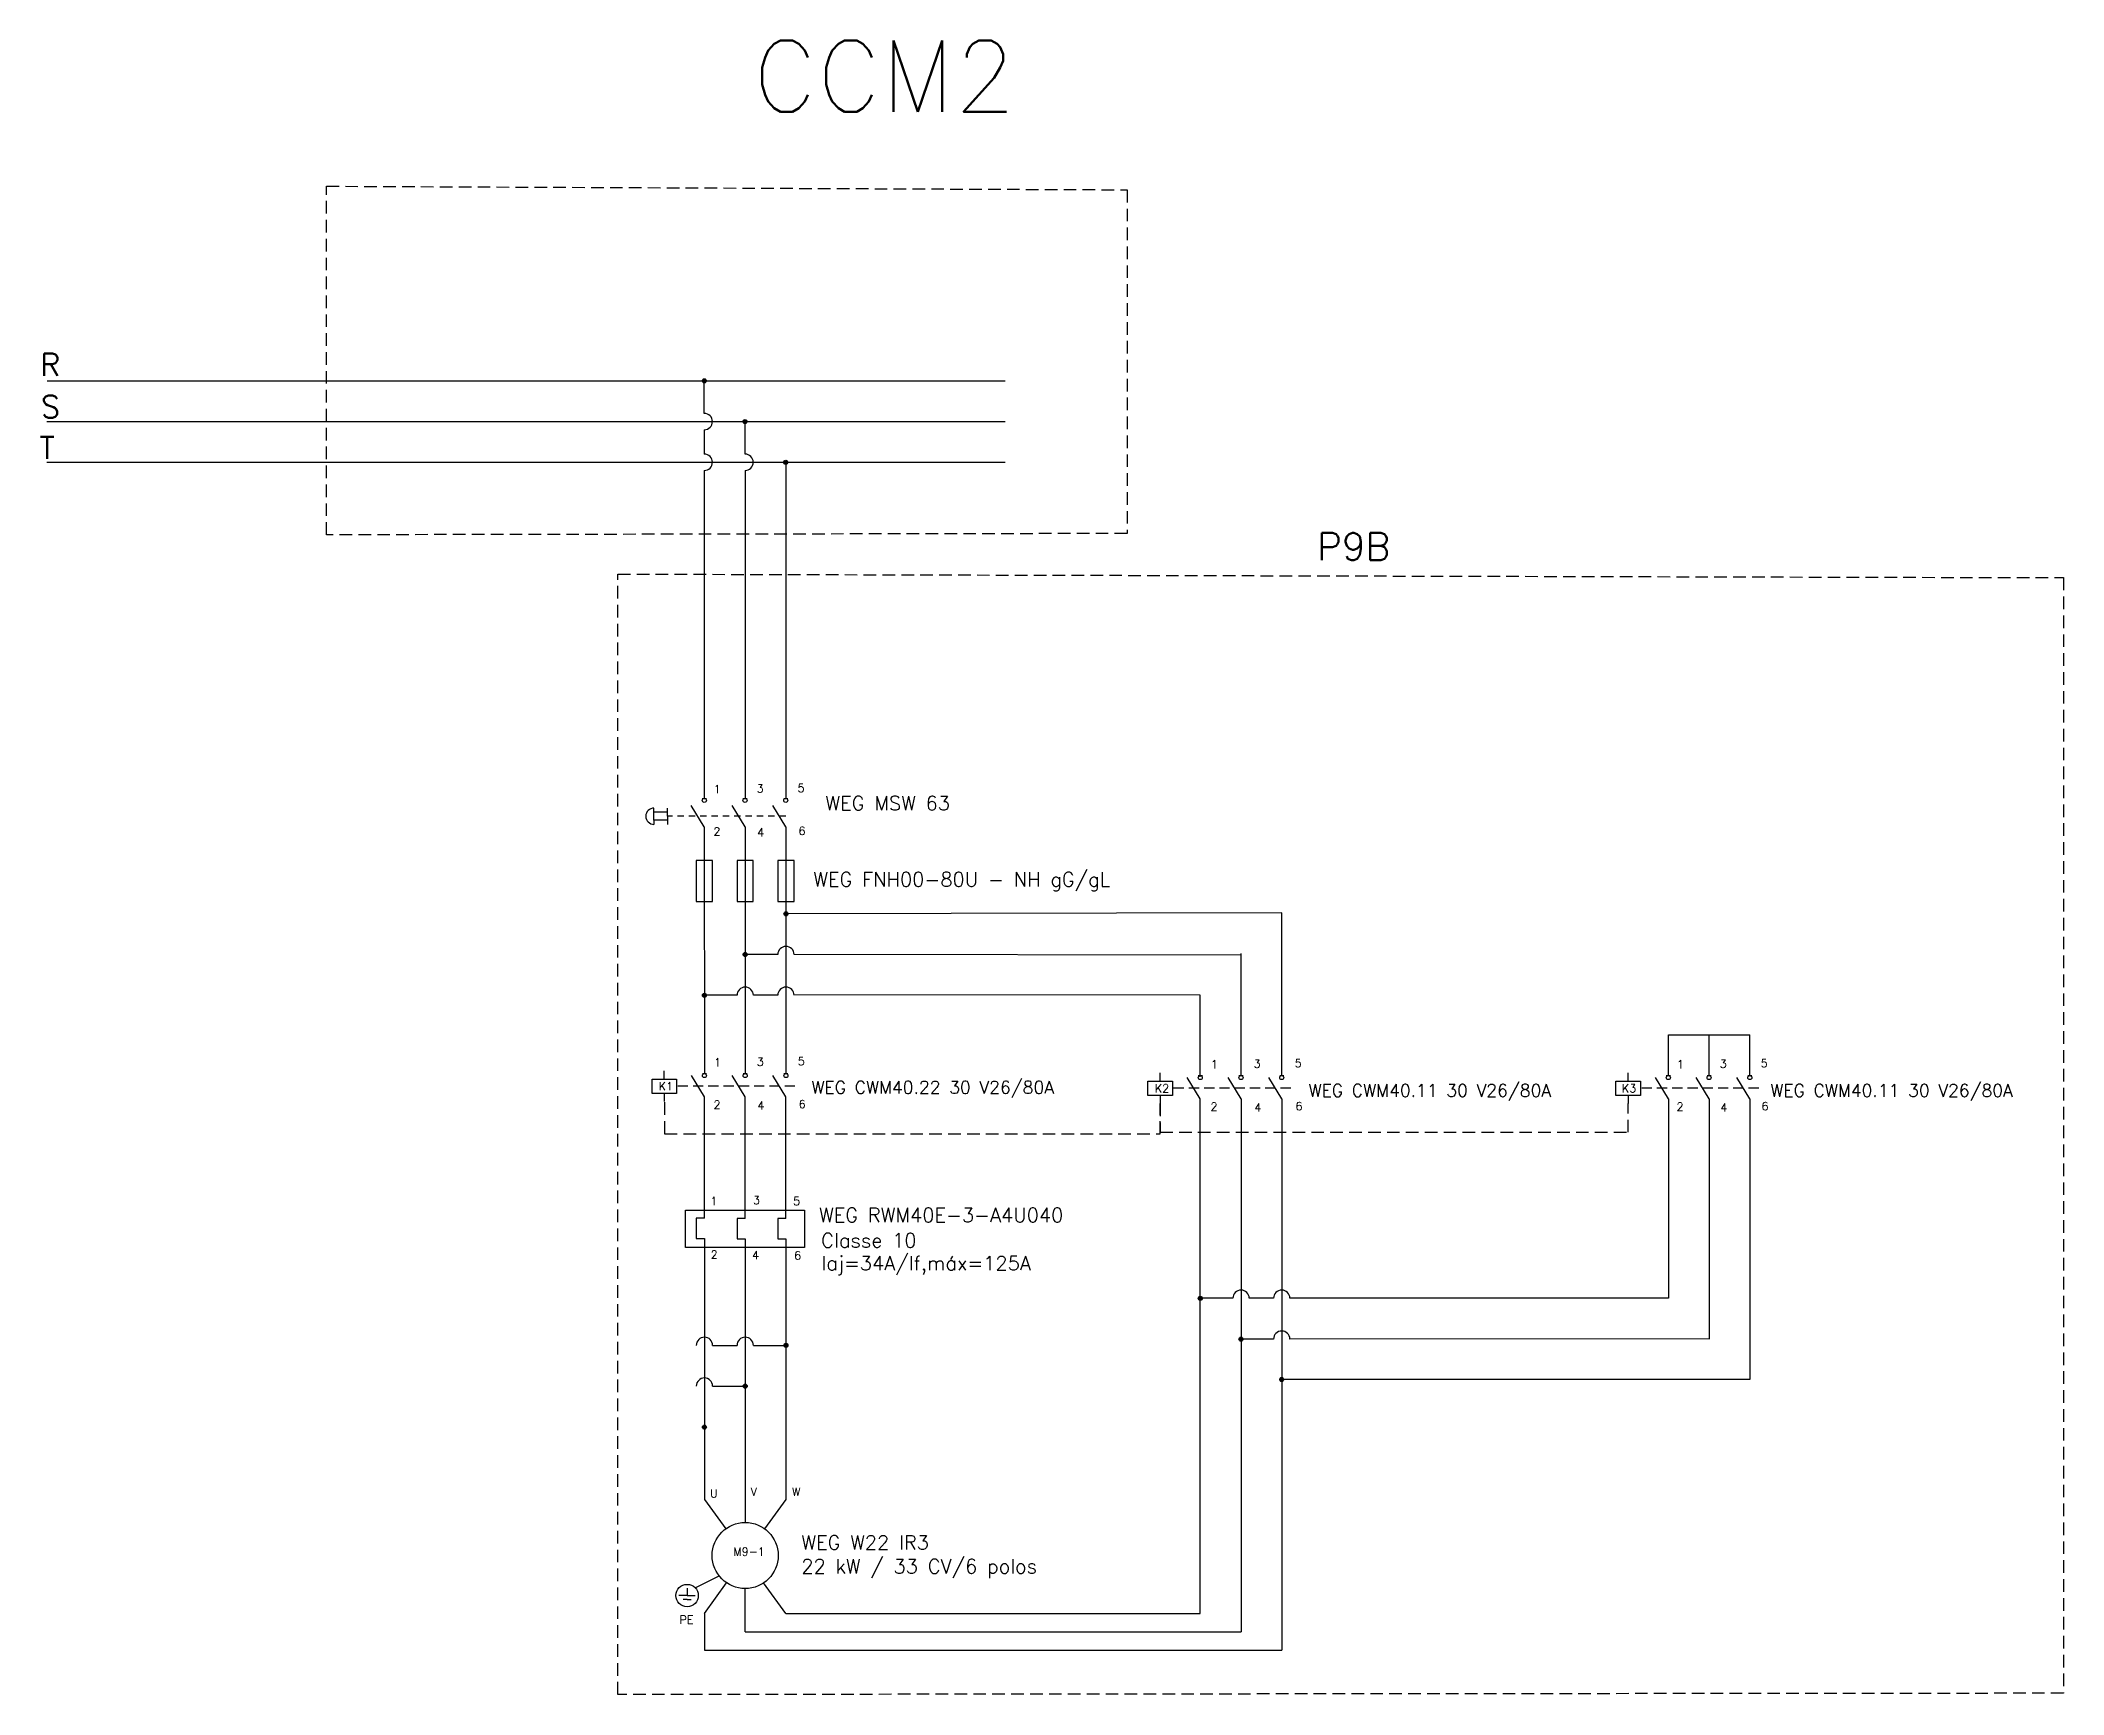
# Model space of a CAD drawing. Extents: x -533 to 641, y -96 to 322.
# Drawn here: x -100.6 to -60.47, y 117.46 to 150.28 of the extents above; entities that cross this region are included whole.
import ezdxf

# ---------------------------------------------------------------- set-up
doc = ezdxf.new("R2010")
doc.units = 0
doc.header["$MEASUREMENT"] = 0
doc.linetypes.add('DASHED2', pattern=[0.375, 0.25, -0.125])
doc.linetypes.add('HIDDEN', pattern=[0.375, 0.25, -0.125])
for name, color, linetype in [('_COTAS', 4, 'Continuous'), ('ELET_TRIFILAR_TEXTO', 4, 'Continuous'), ('Eletrocalha', 7, 'Continuous')]:
    doc.layers.add(name, color=color, linetype=linetype)
doc.layers.add('ELET_TRIFILAR_DESENHO', color=5, linetype='Continuous', plot=False)
doc.styles.add('ROMANS', font='romans')

msp = doc.modelspace()

# ---------------------------------------------------------------- texts
at = {"layer": 'ELET_TRIFILAR_TEXTO', "style": 'ROMANS'}
for s, height, p in [('CCM2', 1.4139, (-86.466, 148.867)), ('P9B', 0.5457, (-75.27, 139.966)), ('WEG MSW 63      ', 0.28277, (-85.027, 135.004)), ('WEG FNH00-80U - NH gG/gL  ', 0.28277, (-85.268, 133.491)), ('WEG CWM40.22 30 V26/80A', 0.25, (-85.303, 129.381)), ('WEG CWM40.11 30 V26/80A', 0.25, (-75.442, 129.32)), ('WEG CWM40.11 30 V26/80A', 0.25, (-66.282, 129.32)), ('WEG RWM40E-3-A4U040    ', 0.28277, (-85.154, 126.829)), ('Iaj=34A/If,máx=125A ', 0.28277, (-85.108, 125.875)), ('WEG W22 IR3', 0.28277, (-85.505, 120.331)), ('22 kW / 33 CV/6 polos', 0.28277, (-85.505, 119.86))]:
    msp.add_text(s, height=height, dxfattribs=at).set_placement(p)
at = {"layer": 'ELET_TRIFILAR_TEXTO', "linetype": 'Continuous', "attachment_point": 1, "style": 'ROMANS'}
for s, width, heights, insert, char_height in [('R', 0.45782, [0.385], (-100.603, 144.068), 0.441), ('S', 0.45782, [0.385], (-100.588, 143.234), 0.441), ('T', 0.45782, [0.385], (-100.617, 142.417), 0.441), ('K1', 0.45782, [0.385], (-88.335, 129.608), 0.1616), ('K2', 0.45782, [0.385], (-78.491, 129.567), 0.1616), ('K3', 0.45782, [0.385], (-69.226, 129.567), 0.1616), ('U', 0.45782, [0.385], (-87.317, 121.525), 0.162), ('V', 0.45782, [0.385], (-86.509, 121.559), 0.162), ('W', 0.45782, [0.385], (-85.69, 121.559), 0.162), ('M9-1', 0.51858, [0.563], (-86.853, 120.372), 0.1616), ('PE', 0.45782, [0.385], (-87.919, 119.021), 0.1616)]:
    msp.add_mtext_dynamic_manual_height_columns(s, width=width, gutter_width=2.793, heights=heights, dxfattribs=dict(at, insert=insert, char_height=char_height))
at = {"layer": 'ELET_TRIFILAR_TEXTO', "linetype": 'Continuous', "insert": (-85.111, 126.609), "char_height": 0.28277, "width": 5.65415, "attachment_point": 1, "style": 'ROMANS'}
msp.add_mtext('Classe 10     ', dxfattribs=at)

# ---------------------------------------------------------------- blocks, each defined once
blk = doc.blocks.new('Fusíveis')
at = {"layer": 'ELET_TRIFILAR_DESENHO', "linetype": 'Continuous'}
for p, q in [((143.684, 121.383), (143.484, 121.383)), ((143.484, 121.383), (143.484, 120.383)), ((143.884, 121.383), (143.684, 121.383)), ((143.884, 120.383), (143.884, 121.383)), ((144.684, 121.383), (144.484, 121.383)), ((144.484, 121.383), (144.484, 120.383)), ((144.884, 121.383), (144.684, 121.383)), ((144.884, 120.383), (144.884, 121.383)), ((145.684, 121.383), (145.484, 121.383)), ((145.484, 121.383), (145.484, 120.383)), ((145.884, 121.383), (145.684, 121.383)), ((145.884, 120.383), (145.884, 121.383)), ((143.484, 120.383), (143.884, 120.383)), ((144.484, 120.383), (144.884, 120.383)), ((145.484, 120.383), (145.884, 120.383))]:
    blk.add_line(p, q, dxfattribs=at)
blk = doc.blocks.new('Contator')
at = {"layer": 'ELET_TRIFILAR_DESENHO', "linetype": 'Continuous'}
for p, q in [((150.054, 111.998), (150.054, 112.198)), ((151.04, 111.562), (150.721, 112.083)), ((150.99, 112.133), (151.091, 112.133)), ((152.04, 111.562), (151.721, 112.083)), ((151.99, 112.133), (152.091, 112.133)), ((153.04, 111.562), (152.721, 112.083)), ((152.99, 112.133), (153.091, 112.133)), ((150.054, 111.646), (150.054, 111.446))]:
    blk.add_line(p, q, dxfattribs=at)
at = {"layer": 'ELET_TRIFILAR_DESENHO', "linetype": 'DASHED2'}
blk.add_line((153.26, 111.822), (150.354, 111.822), dxfattribs=at)
at = {"layer": 'ELET_TRIFILAR_DESENHO', "linetype": 'Continuous'}
blk.add_lwpolyline([(149.754, 111.998), (150.354, 111.998), (150.354, 111.646), (149.754, 111.646)], close=True, dxfattribs=at)
for centre in [(151.04, 112.083), (152.04, 112.083), (153.04, 112.083)]:
    blk.add_circle(centre, 0.05, dxfattribs=at)
blk = doc.blocks.new('Rele Termico')
at = {"layer": 'ELET_TRIFILAR_DESENHO', "linetype": 'Continuous'}
for p, q in [((151.04, 108.823), (150.84, 108.823)), ((150.84, 108.823), (150.84, 108.323)), ((152.04, 108.811), (151.84, 108.811)), ((151.84, 108.811), (151.84, 108.311)), ((153.04, 108.811), (152.84, 108.811)), ((152.84, 108.811), (152.84, 108.311)), ((150.84, 108.323), (151.04, 108.323)), ((151.84, 108.311), (152.04, 108.311)), ((152.84, 108.311), (153.04, 108.311))]:
    blk.add_line(p, q, dxfattribs=at)
blk.add_lwpolyline([(150.573, 109.022), (153.495, 109.022), (153.495, 108.102), (150.573, 108.102)], close=True, dxfattribs=at)
blk = doc.blocks.new('Nome - Contatos')
at = {"layer": 'ELET_TRIFILAR_TEXTO', "linetype": 'Continuous', "char_height": 0.2, "attachment_point": 1, "style": 'ROMANS'}
for s, insert in [('3', (143.513, 124.19)), ('5', (144.518, 124.204)), ('1', (142.46, 124.177)), ('2', (142.451, 123.136)), ('4', (143.528, 123.114)), ('6', (144.54, 123.15))]:
    blk.add_mtext_dynamic_manual_height_columns(s, width=0.31166, gutter_width=1.901, heights=[0.262], dxfattribs=dict(at, insert=insert))
blk = doc.blocks.new('Nome - Termico')
at = {"layer": 'ELET_TRIFILAR_TEXTO', "linetype": 'Continuous', "char_height": 0.2, "attachment_point": 1, "style": 'ROMANS'}
for s, insert in [('1', (149.774, 110.74)), ('3', (150.822, 110.762)), ('5', (151.809, 110.74)), ('2', (149.782, 109.425)), ('4', (150.799, 109.41)), ('6', (151.832, 109.402))]:
    blk.add_mtext_dynamic_manual_height_columns(s, width=0.31166, gutter_width=1.901, heights=[0.262], dxfattribs=dict(at, insert=insert))

# ---------------------------------------------------------------- hatches: boundary and pattern name
at = {"layer": 'ELET_TRIFILAR_DESENHO', "linetype": 'Continuous'}
h = msp.add_hatch(color=256, dxfattribs=at)
h.dxf.hatch_style = 1
h.paths.add_polyline_path([(-87.388, 143.526, 1), (-87.469, 143.526, 1)])
h = msp.add_hatch(color=256, dxfattribs=at)
h.dxf.hatch_style = 1
h.paths.add_polyline_path([(-86.581, 142.718, 1), (-86.661, 142.718, 1)])
h = msp.add_hatch(color=256, dxfattribs=at)
h.dxf.hatch_style = 1
h.paths.add_polyline_path([(-85.853, 141.91), (-85.773, 141.91, 1)])
h.paths.add_polyline_path([(-85.813, 141.91), (-85.813, 141.87, 0.414214), (-85.773, 141.91)])
h.paths.add_polyline_path([(-85.813, 141.87), (-85.813, 141.91), (-85.853, 141.91, 0.414214)])
h = msp.add_hatch(color=256, dxfattribs=at)
h.dxf.hatch_style = 1
h.paths.add_polyline_path([(-85.77, 132.949, 1), (-85.85, 132.949, 1)])
h = msp.add_hatch(color=256, dxfattribs=at)
h.dxf.hatch_style = 1
h.paths.add_polyline_path([(-86.577, 132.141, 1), (-86.658, 132.141, 1)])
h = msp.add_hatch(color=256, dxfattribs=at)
h.dxf.hatch_style = 1
h.paths.add_polyline_path([(-87.385, 131.333, 1), (-87.466, 131.333, 1)])
h = msp.add_hatch(color=256, dxfattribs=at)
h.dxf.hatch_style = 1
h.paths.add_polyline_path([(-77.549, 125.319, 1), (-77.63, 125.319, 1)])
h = msp.add_hatch(color=256, dxfattribs=at)
h.dxf.hatch_style = 1
h.paths.add_polyline_path([(-85.85, 124.384, -1), (-85.77, 124.384, -1)])
h = msp.add_hatch(color=256, dxfattribs=at)
h.dxf.hatch_style = 1
h.paths.add_polyline_path([(-76.742, 124.508, 1), (-76.822, 124.508, 1)])
h = msp.add_hatch(color=256, dxfattribs=at)
h.dxf.hatch_style = 1
h.paths.add_polyline_path([(-86.577, 123.576, 1), (-86.658, 123.576, 1)])
h = msp.add_hatch(color=256, dxfattribs=at)
h.dxf.hatch_style = 1
h.paths.add_polyline_path([(-75.934, 123.707, 1), (-76.014, 123.707, 1)])
h = msp.add_hatch(color=256, dxfattribs=at)
h.dxf.hatch_style = 1
h.paths.add_polyline_path([(-87.385, 122.762, 1), (-87.466, 122.762, 1)])

# ---------------------------------------------------------------- linework, layer by layer
for p, q in [((-100.464, 143.526), (-93.089, 143.526)), ((-93.089, 143.526), (-81.459, 143.526)), ((-87.429, 142.88), (-87.429, 143.526)), ((-100.471, 142.718), (-93.089, 142.718)), ((-93.089, 142.718), (-81.459, 142.718)), ((-87.429, 142.556), (-87.429, 142.072)), ((-86.621, 142.072), (-86.621, 142.718)), ((-100.471, 141.91), (-93.089, 141.91)), ((-93.089, 141.91), (-81.459, 141.91)), ((-87.429, 141.748), (-87.429, 139.263)), ((-86.621, 141.748), (-86.621, 139.241)), ((-85.813, 141.91), (-85.813, 139.263)), ((-87.429, 139.263), (-87.429, 135.24)), ((-85.813, 139.263), (-85.813, 135.24)), ((-86.621, 139.241), (-86.621, 135.24)), ((-87.429, 134.676), (-87.687, 135.096)), ((-87.469, 135.24), (-87.388, 135.24)), ((-86.621, 134.676), (-86.879, 135.096)), ((-86.662, 135.24), (-86.58, 135.24)), ((-85.813, 134.676), (-86.071, 135.096)), ((-85.854, 135.24), (-85.772, 135.24)), ((-87.429, 134.676), (-87.426, 129.778)), ((-86.621, 134.676), (-86.618, 129.778)), ((-85.813, 134.676), (-85.81, 129.778)), ((-86.618, 126.905), (-86.618, 129.317)), ((-85.81, 126.905), (-85.81, 129.317)), ((-87.426, 126.506), (-87.426, 122.271)), ((-86.618, 126.496), (-86.618, 121.814)), ((-85.81, 126.496), (-85.81, 122.271)), ((-87.426, 122.271), (-87.426, 121.328)), ((-85.81, 122.271), (-85.81, 121.328)), ((-86.618, 121.814), (-86.618, 120.87)), ((-87.426, 121.328), (-87.003, 120.745)), ((-85.81, 121.328), (-86.233, 120.745)), ((-87.607, 119.571), (-87.136, 119.812)), ((-87.426, 119.062), (-86.988, 119.673)), ((-85.81, 119.062), (-86.253, 119.67)), ((-87.77, 119.42), (-87.932, 119.42)), ((-87.77, 119.344), (-87.851, 119.344)), ((-87.77, 119.564), (-87.77, 119.42)), ((-87.77, 119.42), (-87.607, 119.42)), ((-87.77, 119.344), (-87.689, 119.344)), ((-86.618, 118.698), (-86.617, 119.559))]:
    msp.add_line(p, q, dxfattribs=at)
at = {"layer": 'ELET_TRIFILAR_DESENHO', "color": 254, "linetype": 'Continuous', "true_color": 0xcecce6}
for p, q in [((-88.427, 134.967), (-88.427, 135.048)), ((-88.161, 134.967), (-88.427, 134.967)), ((-88.427, 134.805), (-88.427, 134.967)), ((-88.161, 134.886), (-88.161, 135.048)), ((-88.161, 134.886), (-88.161, 134.724)), ((-88.161, 134.805), (-88.427, 134.805)), ((-88.427, 134.805), (-88.427, 134.724))]:
    msp.add_line(p, q, dxfattribs=at)
at = {"layer": 'ELET_TRIFILAR_DESENHO', "color": 254, "linetype": 'DASHED2', "ltscale": 0.5, "true_color": 0xcecce6}
msp.add_line((-85.813, 134.886), (-88.161, 134.886), dxfattribs=at)
at = {"layer": 'ELET_TRIFILAR_DESENHO', "linetype": 'HIDDEN'}
for points in [[(-94.924, 147.388), (-79.04, 147.317), (-79.04, 140.496), (-94.924, 140.47)], [(-89.144, 139.691), (-60.466, 139.62), (-60.466, 117.481), (-89.144, 117.455)]]:
    msp.add_lwpolyline(points, close=True, dxfattribs=at)
at = {"layer": 'ELET_TRIFILAR_DESENHO', "linetype": 'Continuous'}
for points in [[(-75.974, 132.97), (-85.81, 132.949)], [(-75.974, 129.738), (-75.974, 132.97)], [(-85.972, 132.141), (-86.618, 132.141)], [(-76.782, 132.131), (-85.648, 132.141)], [(-76.782, 129.738), (-76.782, 132.162)], [(-86.779, 131.333), (-87.426, 131.333)], [(-85.972, 131.333), (-86.456, 131.333)], [(-77.59, 129.717), (-77.59, 131.333), (-85.649, 131.342)], [(-68.305, 129.738), (-68.305, 130.546), (-66.69, 130.546)], [(-67.497, 129.738), (-67.497, 130.546)], [(-66.69, 129.738), (-66.69, 130.546)], [(-87.426, 126.91), (-87.426, 129.317)], [(-85.81, 119.062), (-77.59, 119.062), (-77.59, 129.277)], [(-76.782, 129.277), (-76.782, 118.698)], [(-75.974, 129.277), (-75.974, 118.335)], [(-68.305, 129.277), (-68.305, 125.319)], [(-67.497, 129.277), (-67.497, 124.508)], [(-66.69, 129.277), (-66.69, 123.707)], [(-76.944, 125.319), (-77.59, 125.319)], [(-76.136, 125.319), (-76.62, 125.319)], [(-68.305, 125.319), (-75.812, 125.319)], [(-76.136, 124.508), (-76.782, 124.508)], [(-67.497, 124.517), (-75.812, 124.508)], [(-87.264, 124.384), (-86.779, 124.384)], [(-86.456, 124.384), (-85.81, 124.384)], [(-66.69, 123.707), (-75.974, 123.707)], [(-87.264, 123.576), (-86.618, 123.576)], [(-87.426, 119.062), (-87.426, 118.335), (-75.974, 118.336)], [(-86.618, 118.698), (-76.782, 118.698)]]:
    msp.add_lwpolyline(points, dxfattribs=at)
for centre, radius in [((-87.429, 143.526), 0.0404), ((-86.621, 142.718), 0.0404), ((-85.813, 141.91), 0.0404), ((-87.429, 135.199), 0.0404), ((-86.621, 135.199), 0.0404), ((-85.813, 135.199), 0.0404), ((-85.81, 132.949), 0.0404), ((-86.618, 132.141), 0.0404), ((-87.426, 131.333), 0.0404), ((-77.59, 125.319), 0.0404), ((-85.81, 124.384), 0.0404), ((-76.782, 124.508), 0.0404), ((-86.618, 123.576), 0.0404), ((-75.974, 123.707), 0.0404), ((-87.426, 122.762), 0.0404), ((-86.618, 120.215), 0.656), ((-87.77, 119.42), 0.222)]:
    msp.add_circle(centre, radius, dxfattribs=at)
for centre, start, end in [((-87.429, 142.718), 270, 90), ((-87.429, 141.91), 270, 90), ((-86.621, 141.91), 270, 90), ((-85.81, 132.141), 0, 180), ((-86.618, 131.333), 0, 180), ((-85.81, 131.333), 0, 180), ((-76.782, 125.319), 0, 180), ((-75.974, 125.319), 0, 180), ((-87.426, 124.384), 0, 180), ((-86.618, 124.384), 0, 180), ((-75.974, 124.508), 0, 180), ((-87.426, 123.576), 0, 180)]:
    msp.add_arc(centre, 0.162, start, end, dxfattribs=at)
at = {"layer": 'ELET_TRIFILAR_DESENHO', "color": 254, "linetype": 'Continuous', "true_color": 0xcecce6}
msp.add_arc((-88.427, 134.886), 0.162, 90, 270, dxfattribs=at)
at = {"layer": 'Eletrocalha', "color": 6, "linetype": 'DASHED2'}
for points in [[(-88.216, 129.21), (-88.216, 128.586), (-78.389, 128.581), (-78.386, 129.186)], [(-78.386, 129.184), (-78.386, 128.618), (-69.104, 128.613), (-69.102, 129.184)]]:
    msp.add_lwpolyline(points, dxfattribs=at)

# ---------------------------------------------------------------- block references
at = {"layer": '_COTAS', "linetype": 'Continuous', "xscale": 0.8079180569963671, "yscale": 0.8079180569963671, "zscale": 0.8079180569963671}
for name, p in [('Nome - Contatos', (-202.337, 35.18)), ('Nome - Contatos', (-202.334, 29.759)), ('Nome - Contatos', (-192.477, 29.719)), ('Nome - Contatos', (-183.232, 29.719)), ('Nome - Termico', (-208.315, 37.861))]:
    msp.add_blockref(name, p, dxfattribs=at)
at = {"layer": 'ELET_TRIFILAR_DESENHO', "linetype": 'Continuous', "xscale": 0.8079180569963671, "yscale": 0.8079180569963671, "zscale": 0.8079180569963671}
for name, p in [('Fusíveis', (-203.511, 35.937)), ('Contator', (-209.454, 39.184)), ('Contator', (-199.618, 39.145)), ('Contator', (-190.333, 39.145)), ('Rele Termico', (-209.454, 38.99))]:
    msp.add_blockref(name, p, dxfattribs=at)

msp.set_redraw_order([(e.dxf.handle, doc.entitydb.next_handle()) for e in msp.query("TEXT MTEXT ATTDEF DIMENSION ARC_DIMENSION")])  # texts and dimensions are drawn at this point

doc.saveas('drawing.dxf')
